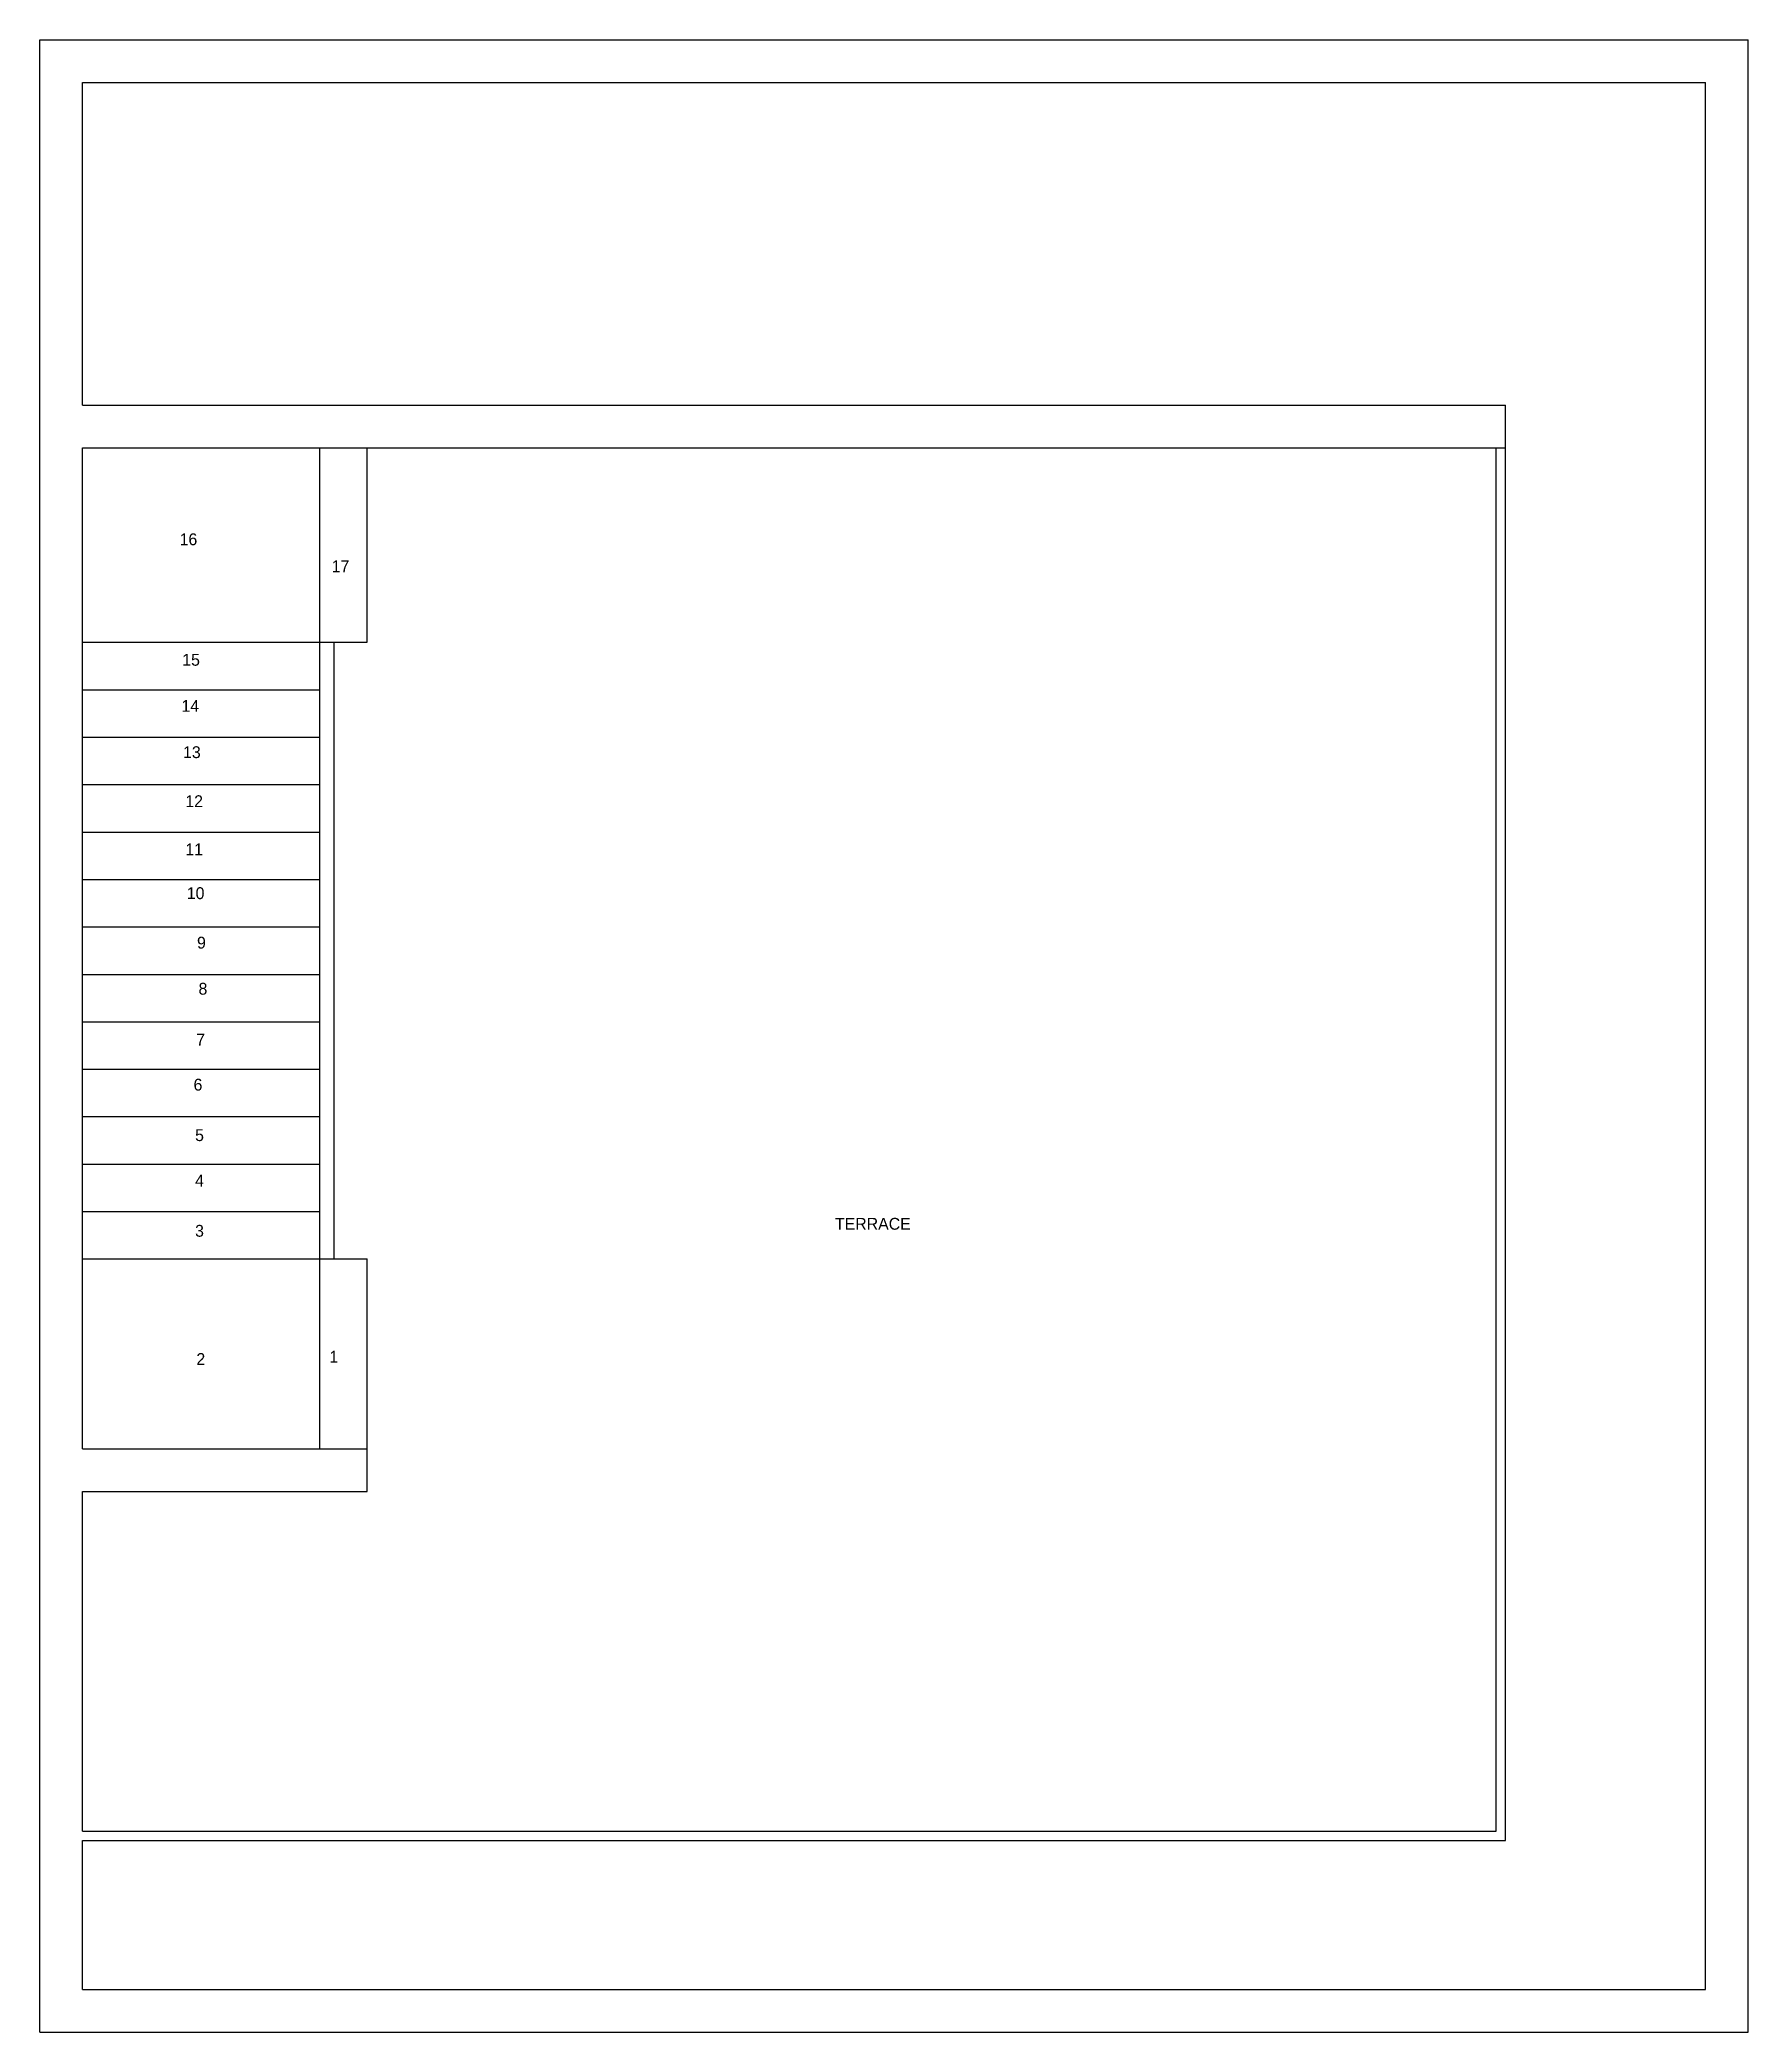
# Model space of a CAD drawing. Header units: metres. Extents: x 0 to 1501, y 0 to 420.
# Drawn here: x 1141.1 to 1501.1, y 0 to 420 of the extents above; entities that cross this region are included whole.
import ezdxf

# ---------------------------------------------------------------- set-up
doc = ezdxf.new("R2010")
doc.units = ezdxf.units.M
for name, color, linetype in [('Boundary', 7, 'Continuous'), ('Staircase', 7, 'Continuous'), ('Terrace', 7, 'Continuous')]:
    doc.layers.add(name, color=color, linetype=linetype)

msp = doc.modelspace()

# ---------------------------------------------------------------- texts
at = {"layer": 'Staircase', "char_height": 2.5, "attachment_point": 1}
for s, insert in [('16', (1170.52, 315.96)), ('17', (1202.56, 310.28)), ('15', (1171.07, 290.56)), ('14', (1170.91, 280.84)), ('13', (1171.24, 271.08)), ('12', (1171.72, 260.75)), ('11', (1171.72, 250.59)), ('10', (1172.03, 241.36)), ('9', (1174.18, 230.93)), ('8', (1174.5, 221.21)), ('7', (1174.01, 210.49)), ('6', (1173.45, 200.99)), ('5', (1173.78, 190.35)), ('4', (1173.78, 180.77)), ('3', (1173.78, 170.18)), ('2', (1174.05, 143.15)), ('1', (1202.07, 143.63))]:
    msp.add_mtext(s, dxfattribs=dict(at, insert=insert))
at = {"layer": 'Terrace', "insert": (1308.62, 171.66), "char_height": 2.5, "attachment_point": 1}
msp.add_mtext('TERRACE', dxfattribs=at)

# ---------------------------------------------------------------- linework, layer by layer
at = {"layer": 'Boundary'}
for p, q in [((1141.06, 0), (1141.06, 420)), ((1141.06, 420), (1501.06, 420)), ((1501.06, 0), (1501.06, 420)), ((1150.06, 411), (1492.06, 411)), ((1150.06, 343), (1150.06, 411)), ((1492.06, 9), (1492.06, 411)), ((1150.06, 9), (1150.06, 40.38)), ((1150.06, 9), (1492.06, 9)), ((1141.06, 0), (1501.06, 0))]:
    msp.add_line(p, q, dxfattribs=at)
at = {"layer": 'Staircase'}
for p, q in [((1150.06, 334), (1210.06, 334)), ((1150.06, 123), (1150.06, 334)), ((1200.06, 123), (1200.06, 334)), ((1210.06, 293), (1210.06, 334)), ((1150.06, 293), (1210.06, 293)), ((1203.06, 163), (1203.06, 293)), ((1150.06, 283), (1200.06, 283)), ((1150.06, 273), (1200.06, 273)), ((1150.06, 263), (1200.06, 263)), ((1150.06, 253), (1200.06, 253)), ((1150.06, 243), (1200.06, 243)), ((1150.06, 233), (1200.06, 233)), ((1150.06, 223), (1200.06, 223)), ((1150.06, 223), (1200.06, 223)), ((1150.06, 213), (1200.06, 213)), ((1150.06, 203), (1200.06, 203)), ((1150.06, 193), (1200.06, 193)), ((1150.06, 183), (1200.06, 183)), ((1150.06, 173), (1200.06, 173)), ((1150.06, 163), (1210.06, 163)), ((1210.06, 123), (1210.06, 163)), ((1150.06, 123), (1210.06, 123)), ((1210.06, 114), (1210.06, 123))]:
    msp.add_line(p, q, dxfattribs=at)
at = {"layer": 'Terrace'}
for p, q in [((1150.06, 343), (1449.94, 343)), ((1449.94, 40.38), (1449.94, 343)), ((1210.06, 334), (1449.94, 334)), ((1447.94, 42.38), (1447.94, 334)), ((1150.06, 42.38), (1150.06, 114)), ((1150.06, 114), (1210.06, 114)), ((1150.06, 42.38), (1447.94, 42.38)), ((1150.06, 40.38), (1449.94, 40.38))]:
    msp.add_line(p, q, dxfattribs=at)

msp.set_redraw_order([(e.dxf.handle, doc.entitydb.next_handle()) for e in msp.query("TEXT MTEXT ATTDEF DIMENSION ARC_DIMENSION")])  # texts and dimensions are drawn at this point

doc.saveas('drawing.dxf')
